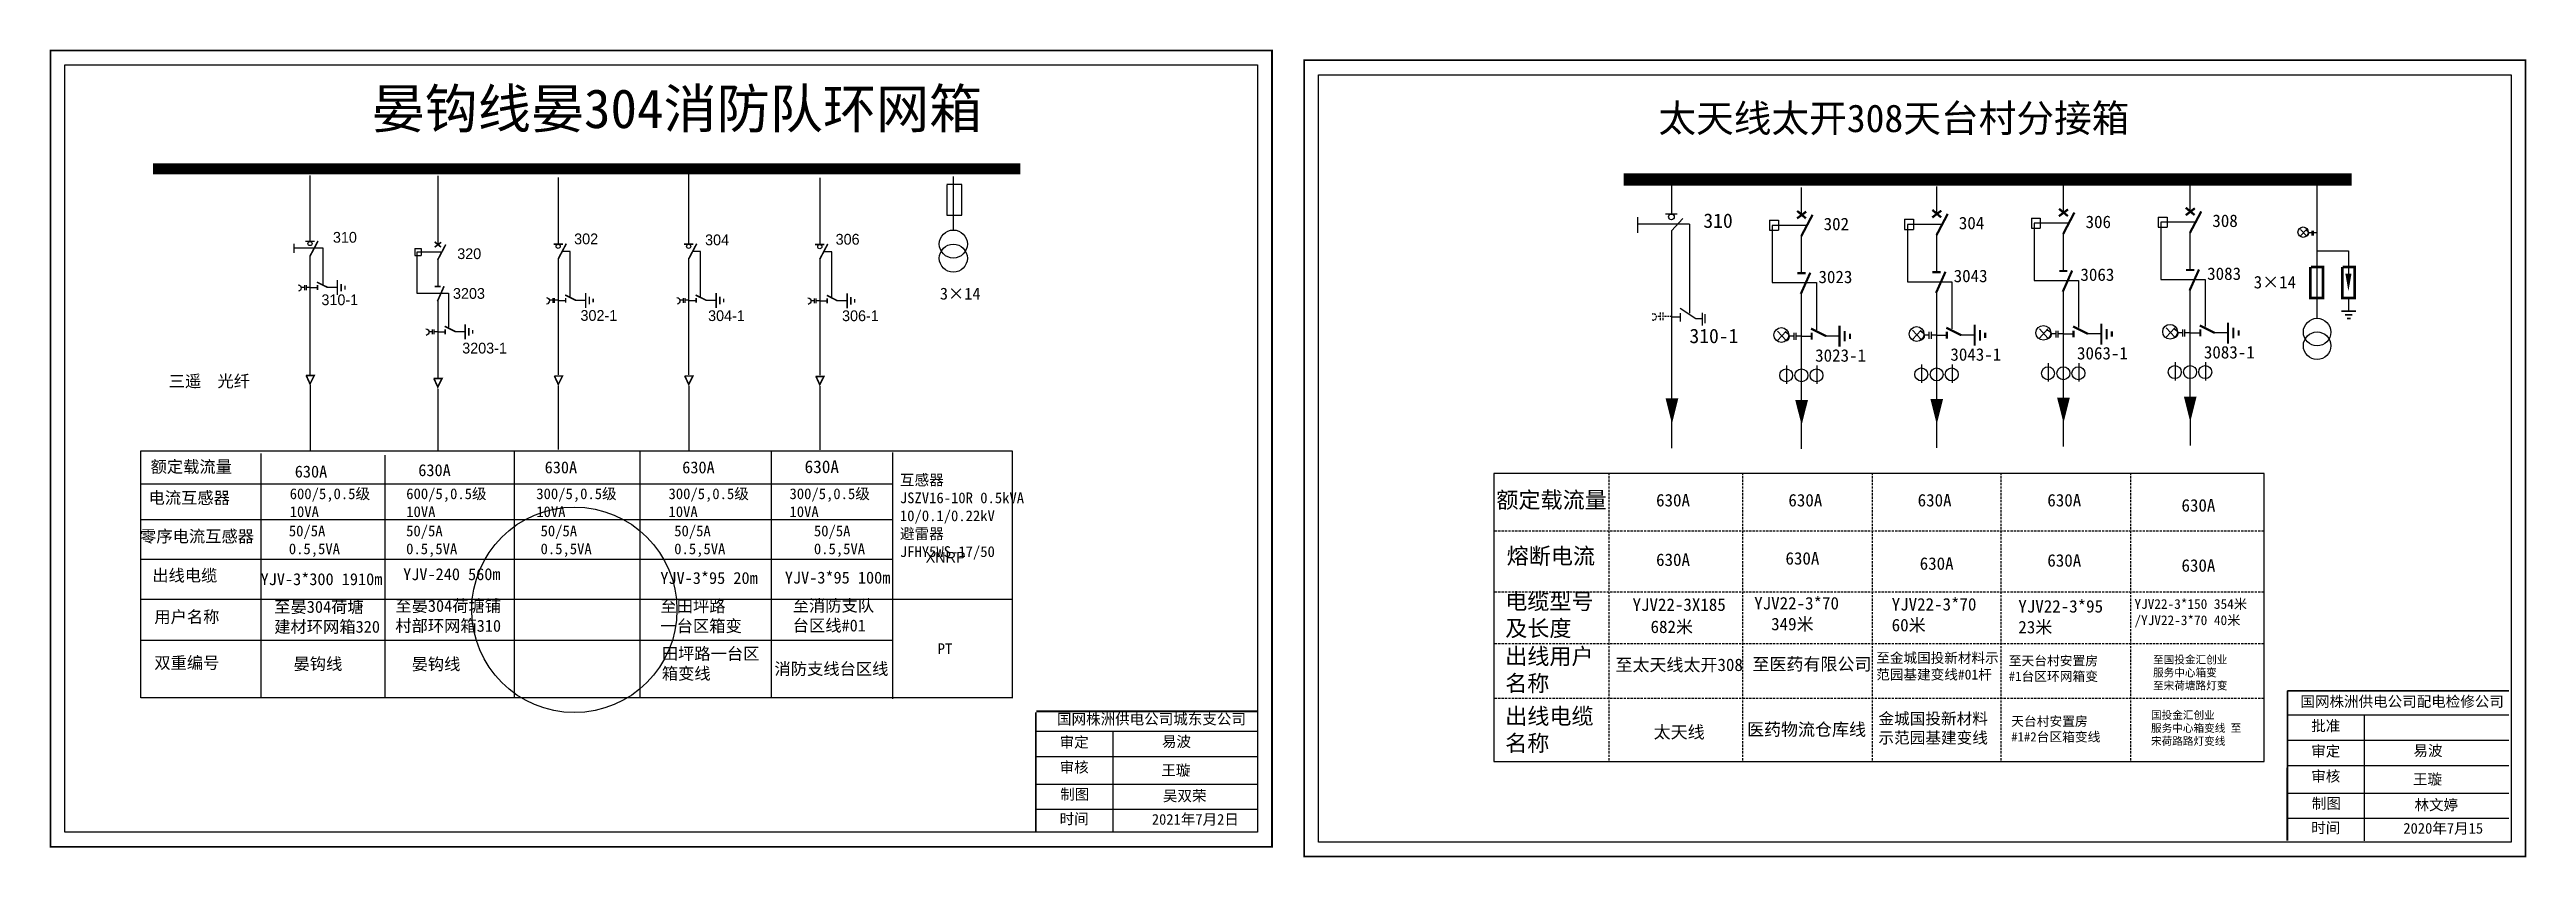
# Model space of a CAD drawing. Extents: x 930 to 1453, y -155 to 115.
# Drawn here: x 1197 to 1451.4, y 32.1 to 115 of the extents above; entities that cross this region are included whole.
import ezdxf

# ---------------------------------------------------------------- set-up
doc = ezdxf.new("R2010")
doc.units = 0
doc.header["$LTSCALE"] = 0.774411
for name, pattern in [('ACAD_ISO02W100', [15, 12, -3]), ('CENTER', [50.8, 31.75, -6.35, 6.35, -6.35]), ('DASHED', [0.45, 0.3, -0.15]), ('HIDDEN', [0.375, 0.25, -0.125])]:
    doc.linetypes.add(name, pattern=pattern)
doc.layers.get('0').update_dxf_attribs({"linetype": 'CONTINUOUS'})
for name, color, linetype in [('1', 7, 'CONTINUOUS'), ('2', 7, 'CONTINUOUS'), ('F11', 7, 'CONTINUOUS')]:
    doc.layers.add(name, color=color, linetype=linetype)
doc.styles.add('hztxt_txtstyle_0.00_0_0', font='simkai.ttf')
doc.styles.add('hztxt_txtstyle_1.80_0_0', font='', dxfattribs={"height": 1.8, "bigfont": 'hztxt.shx'})
doc.styles.add('hztxt_txtstyle_2.70_0_0', font='simkai.ttf', dxfattribs={"height": 2.7})
doc.styles.get("Standard").update_dxf_attribs({"font": '', "height": 2.5})
doc.styles.add('STYLE1', font='', dxfattribs={"height": 2.6})
doc.styles.add('字体', font='simkai_0.ttf', dxfattribs={"height": 2.5})
doc.styles.get('hztxt_txtstyle_1.80_0_0').set_extended_font_data('hztxt')
doc.styles.get('Standard').set_extended_font_data('SimSun')
doc.styles.get('STYLE1').set_extended_font_data('SimSun')

msp = doc.modelspace()

# ---------------------------------------------------------------- texts
at = {"linetype": 'Continuous', "style": 'STYLE1'}
msp.add_text('太天线太开308天台村分接箱 ', height=2.8391, dxfattribs=at).set_placement((1362.27, 106.57))
for s, p in [('302', (1379.25, 96.5)), ('304', (1393.14, 96.6)), ('306', (1406.16, 96.72)), ('308', (1419.18, 96.83)), ('3023', (1378.72, 91.07)), ('3043', (1392.61, 91.17)), ('3063', (1405.63, 91.3)), ('3083', (1418.65, 91.4)), ('3×14', (1423.43, 90.53)), ('3023-1', (1378.38, 83.01)), ('3043-1', (1392.27, 83.11)), ('3063-1', (1405.28, 83.24)), ('3083-1', (1418.31, 83.34)), ('630A', (1362.04, 68.16)), ('630A', (1375.63, 68.16)), ('630A', (1375.63, 68.16)), ('630A', (1388.91, 68.16)), ('630A', (1402.23, 68.16)), ('630A', (1416.01, 67.63)), ('630A', (1362.04, 62.05)), ('630A', (1375.33, 62.19)), ('630A', (1389.12, 61.66)), ('630A', (1402.23, 61.98)), ('630A', (1416.01, 61.46)), ('YJV22-3X185', (1359.62, 57.44)), ('682米', (1361.47, 55.17)), ('至太天线太开308', (1357.87, 51.27)), ('太天线', (1361.79, 44.37))]:
    msp.add_text(s, height=1.28).set_placement(p)
at = {"color": 0, "style": 'hztxt_txtstyle_1.80_0_0'}
for s, p in [('310', (1226.12, 95.22)), ('320', (1238.89, 93.54)), ('302', (1250.9, 95.06)), ('304', (1264.35, 94.96)), ('306', (1277.76, 95.02)), ('310-1', (1224.94, 88.81)), ('3203', (1238.45, 89.46)), ('302-1', (1251.55, 87.2)), ('304-1', (1264.66, 87.18)), ('306-1', (1278.42, 87.17)), ('3203-1', (1239.4, 83.85)), ('XNRP', (1287.01, 62.39))]:
    msp.add_text(s, height=1.103, dxfattribs=at).set_placement(p)
at = {"color": 0, "linetype": 'Continuous', "style": 'hztxt_txtstyle_2.70_0_0'}
msp.add_text('3×14', height=1.226, dxfattribs=at).set_placement((1288.47, 89.38))
at = {"color": 0, "insert": (1230.09, 110.98), "char_height": 4, "width": 72.0073, "attachment_point": 1, "style": '字体'}
msp.add_mtext('{\\fSimSun|b0|i0|c134|p2;晏钩线晏304消防队环网箱}', dxfattribs=at)
at = {"color": 0, "linetype": 'Continuous', "attachment_point": 1}
for s, insert, char_height, width, style in [('{\\fSimSun|b0|i0|c134|p2;三遥  光纤}', (1209.25, 81.63), 1.2257, 19.7594, 'hztxt_txtstyle_2.70_0_0'), ('{\\fSimSun|b0|i0|c134|p2;额定载流量}', (1207.39, 72.85), 1.2257, 19.7594, 'hztxt_txtstyle_2.70_0_0'), ('{\\fSimSun|b0|i0|c134|p2;630A}', (1222.2, 72.35), 1.2257, 19.7594, 'hztxt_txtstyle_2.70_0_0'), ('{\\fSimSun|b0|i0|c134|p2;630A}', (1234.89, 72.49), 1.2257, 19.7594, 'hztxt_txtstyle_2.70_0_0'), ('{\\fSimSun|b0|i0|c134|p2;630A}', (1247.87, 72.78), 1.2257, 19.7594, 'hztxt_txtstyle_2.70_0_0'), ('{\\fSimSun|b0|i0|c134|p2;630A}', (1262, 72.78), 1.2257, 19.7594, 'hztxt_txtstyle_2.70_0_0'), ('{\\fSimSun|b0|i0|c134|p2;630A}', (1274.57, 72.88), 1.2989, 10.4446, 'hztxt_txtstyle_0.00_0_0'), ('\\A1;{\\fSimSun|b0|i0|c134|p2;互感器\\PJSZV16-10R 0.5kVA\\P10/0.1/0.22kV\\P避雷器\\PJFHY5WS-17/50}', (1284.36, 71.43), 1.1031, 20.3406, 'hztxt_txtstyle_2.70_0_0'), ('{\\fSimSun|b0|i0|c134|p2;电流互感器}', (1207.18, 69.66), 1.2257, 19.7594, 'hztxt_txtstyle_2.70_0_0'), ('\\A1;{\\fSimSun|b0|i0|c134|p2;600/5,0.5级\\P10VA}', (1221.68, 70.01), 1.1031, 20.3406, 'hztxt_txtstyle_2.70_0_0'), ('\\A1;{\\fSimSun|b0|i0|c134|p2;600/5,0.5级\\P10VA}', (1233.65, 70.01), 1.1031, 20.3406, 'hztxt_txtstyle_2.70_0_0'), ('\\A1;{\\fSimSun|b0|i0|c134|p2;300/5,0.5级\\P10VA}', (1247.01, 70.01), 1.1031, 20.3406, 'hztxt_txtstyle_2.70_0_0'), ('\\A1;{\\fSimSun|b0|i0|c134|p2;300/5,0.5级\\P10VA}', (1260.59, 70.01), 1.1031, 20.3406, 'hztxt_txtstyle_2.70_0_0'), ('\\A1;{\\fSimSun|b0|i0|c134|p2;300/5,0.5级\\P10VA}', (1273.02, 70.01), 1.1031, 20.3406, 'hztxt_txtstyle_2.70_0_0'), ('{\\fSimSun|b0|i0|c134|p2;50/5A\\P0.5,5VA}', (1221.59, 66.2), 1.1031, 19.7594, 'hztxt_txtstyle_2.70_0_0'), ('{\\fSimSun|b0|i0|c134|p2;50/5A\\P0.5,5VA}', (1233.64, 66.2), 1.1031, 19.7594, 'hztxt_txtstyle_2.70_0_0'), ('{\\fSimSun|b0|i0|c134|p2;50/5A\\P0.5,5VA}', (1247.45, 66.2), 1.1031, 19.7594, 'hztxt_txtstyle_2.70_0_0'), ('{\\fSimSun|b0|i0|c134|p2;50/5A\\P0.5,5VA}', (1261.18, 66.2), 1.1031, 19.7594, 'hztxt_txtstyle_2.70_0_0'), ('{\\fSimSun|b0|i0|c134|p2;50/5A\\P0.5,5VA}', (1275.53, 66.2), 1.1031, 19.7594, 'hztxt_txtstyle_2.70_0_0'), ('{\\fSimSun|b0|i0|c134|p2;零序电流互感器}', (1206.31, 65.71), 1.2257, 19.7594, 'hztxt_txtstyle_2.70_0_0'), ('{\\fSimSun|b0|i0|c134|p2;出线电缆}', (1207.56, 61.69), 1.2257, 19.7594, 'hztxt_txtstyle_2.70_0_0'), ('{\\fSimSun|b0|i0|c134|p2;YJV-3*300 1910m}', (1218.69, 61.31), 1.2257, 19.7594, 'hztxt_txtstyle_2.70_0_0'), ('{\\fSimSun|b0|i0|c134|p2;YJV-240 560m}', (1233.33, 61.82), 1.2257, 19.7594, 'hztxt_txtstyle_2.70_0_0'), ('{\\fSimSun|b0|i0|c134|p2;YJV-3*95 20m}', (1259.75, 61.43), 1.2257, 19.7594, 'hztxt_txtstyle_2.70_0_0'), ('{\\fSimSun|b0|i0|c134|p2;YJV-3*95 100m}', (1272.54, 61.47), 1.2257, 19.7594, 'hztxt_txtstyle_2.70_0_0'), ('{\\fSimSun|b0|i0|c134|p2;至晏304荷塘\\P建材环网箱320}', (1220.09, 58.47), 1.2257, 19.7594, 'hztxt_txtstyle_2.70_0_0'), ('{\\fSimSun|b0|i0|c134|p2;至晏304荷塘铺村部环网箱310}', (1232.53, 58.57), 1.2257, 11.8423, 'hztxt_txtstyle_2.70_0_0'), ('{\\fSimSun|b0|i0|c134|p2;至田坪路\\P一台区箱变}', (1259.76, 58.55), 1.2257, 19.7594, 'hztxt_txtstyle_2.70_0_0'), ('{\\fSimSun|b0|i0|c134|p2;至消防支队\\P台区线#01}', (1273.35, 58.6), 1.2257, 19.7594, 'hztxt_txtstyle_2.70_0_0'), ('{\\fSimSun|b0|i0|c134|p2;YJV22-3*70\\P60米}', (1386.24, 58.76), 1.28, 8.2119, 'STYLE1'), ('{\\fSimSun|b0|i0|c134|p2;YJV22-3*95 23米}', (1399.25, 58.55), 1.28, 8.2119, 'STYLE1'), ('YJV22-3*150 354米/YJV22-3*70 40米', (1411.18, 58.65), 1, 15.2702, 'STYLE1'), ('{\\fSimSun|b0|i0|c134|p2;用户名称}', (1207.77, 57.44), 1.2257, 19.7594, 'hztxt_txtstyle_2.70_0_0'), ('{\\fSimSun|b0|i0|c134|p2;田坪路一台区\\P箱变线}', (1259.9, 53.67), 1.2257, 19.7594, 'hztxt_txtstyle_2.70_0_0'), ('{\\fSimSun|b0|i0|c134|p2;PT}', (1288.24, 54.11), 1.1074, 8.6158, 'hztxt_txtstyle_0.00_0_0'), ('{\\fSimSun|b0|i0|c134|p2;双重编号}', (1207.77, 52.73), 1.2257, 19.7594, 'hztxt_txtstyle_2.70_0_0'), ('{\\fSimSun|b0|i0|c134|p2;晏钩线}', (1222.07, 52.62), 1.2257, 19.7594, 'hztxt_txtstyle_2.70_0_0'), ('{\\fSimSun|b0|i0|c134|p2;晏钩线}', (1234.2, 52.6), 1.2257, 19.7594, 'hztxt_txtstyle_2.70_0_0'), ('{\\fSimSun|b0|i0|c134|p2;消防支线台区线}', (1271.48, 52.11), 1.2257, 19.7594, 'hztxt_txtstyle_2.70_0_0'), ('国网株洲供电公司城东支公司', (1300.5, 46.89), 1.0944, 29.9201, '字体'), ('\\f\uffbfﾬￌﾣﾤ_GB2312|b0|i0|c134|p49;审定', (1300.77, 44.52), 1.0944, 8.5588, '字体'), ('易波', (1311.28, 44.58), 1.094, 8.5588, '字体'), ('\\f\uffbfﾬￌﾣﾤ_GB2312|b0|i0|c134|p49;审核', (1300.77, 41.95), 1.0944, 8.5588, '字体'), ('王璇', (1311.22, 41.64), 1.094, 8.5588, '字体'), ('\\f\uffbfﾬￌﾣﾤ_GB2312|b0|i0|c134|p49;制图', (1300.83, 39.17), 1.0944, 8.5588, '字体'), ('吴双荣', (1311.38, 39.01), 1.094, 8.5588, '字体'), ('\\f\uffbfﾬￌﾣﾤ_GB2312|b0|i0|c134|p49;时间', (1300.77, 36.65), 1.0944, 8.5588, '字体'), ('2021{\\fSimSun|b0|i0|c134|p2;年}7{\\fSimSun|b0|i0|c134|p2;月2日}', (1310.24, 36.6), 1.0944, 14.1784, '字体')]:
    msp.add_mtext(s, dxfattribs=dict(at, insert=insert, char_height=char_height, width=width, style=style))
at = {"linetype": 'DASHED', "char_height": 1.664, "attachment_point": 1, "style": 'STYLE1'}
for s, insert, width in [('{\\f\uffbfﾬￌﾣﾤ_GB2312|b0|i0|c134|p49;额定载流量}', (1345.63, 69.66), 18.3914), ('{\\f\uffbfﾬￌﾣﾤ_GB2312|b0|i0|c134|p49;熔断电流}', (1346.69, 63.91), 18.3914), ('{\\f\uffbfﾬￌﾣﾤ_GB2312|b0|i0|c134|p49;电缆型号及长度}', (1346.54, 59.26), 9.2794), ('{\\f\uffbfﾬￌﾣﾤ_GB2312|b0|i0|c134|p49;出线用户名称}', (1346.54, 53.62), 9.2794), ('{\\f\uffbfﾬￌﾣﾤ_GB2312|b0|i0|c134|p49;出线电缆名称}', (1346.54, 47.48), 9.2794)]:
    msp.add_mtext(s, dxfattribs=dict(at, insert=insert, width=width))
at = {"linetype": 'Continuous', "insert": (1372.12, 58.87), "char_height": 1.28, "width": 8.2119, "attachment_point": 1, "style": 'STYLE1'}
msp.add_mtext('{\\fSimSun|b0|i0|c134|p2;YJV22-3*70\\P  349米}', dxfattribs=at)
at = {"char_height": 1.28, "width": 12.9245, "attachment_point": 1}
for s, insert in [('{\\fSimSun|b0|i0|c134|p2;至医药有限公司}', (1371.94, 52.62)), ('医药物流仓库线', (1371.38, 45.92))]:
    msp.add_mtext(s, dxfattribs=dict(at, insert=insert))
at = {"color": 0, "attachment_point": 1}
for s, insert, char_height, width in [('至金城国投新材料示范园基建变线#01杆', (1384.66, 53.13), 1.024, 13.4534), ('{\\fSimSun|b0|i0|c134|p2;金城国投新材料\\P示范园基建变线}', (1384.88, 46.98), 1.1776, 15.8762)]:
    msp.add_mtext(s, dxfattribs=dict(at, insert=insert, char_height=char_height, width=width))
at = {"color": 7, "linetype": 'Continuous', "attachment_point": 1, "style": '字体'}
for s, insert, char_height, width in [('{\\fSimSun|b0|i0|c134|p2;至天台村安置房#1台区环网箱变}', (1398.27, 52.81), 0.96, 9.4864), ('{\\fSimSun|b0|i0|c134|p2;至国投金汇创业\\P服务中心箱变\\P至宋荷塘路灯变}', (1413.09, 52.84), 0.8, 9.4864), ('国网株洲供电公司配电检修公司', (1428.23, 48.69), 1.0944, 29.9201), ('{\\fSimSun|b0|i0|c134|p2;天台村安置房#1#2台区箱变线}', (1398.52, 46.6), 0.96, 9.4864), ('{\\fSimSun|b0|i0|c134|p2;国投金汇创业\\P服务中心箱变线 至宋荷路路灯变线}', (1412.88, 47.15), 0.8, 9.4864), ('{\\fKaiTi_GB2312|b0|i0|c134|p49;批准}', (1429.34, 46.2), 1.0944, 8.5588), ('\\f\uffbfﾬￌﾣﾤ_GB2312|b0|i0|c134|p49;审定', (1429.34, 43.6), 1.0944, 8.5588), ('易波', (1439.84, 43.65), 1.094, 8.5588), ('\\f\uffbfﾬￌﾣﾤ_GB2312|b0|i0|c134|p49;审核', (1429.34, 41.02), 1.0944, 8.5588), ('王璇', (1439.79, 40.72), 1.094, 8.5588), ('\\f\uffbfﾬￌﾣﾤ_GB2312|b0|i0|c134|p49;制图', (1429.4, 38.24), 1.0944, 8.5588), ('林文婷', (1439.95, 38.08), 1.094, 8.5588), ('\\f\uffbfﾬￌﾣﾤ_GB2312|b0|i0|c134|p49;时间', (1429.34, 35.73), 1.0944, 8.5588), ('2020{\\fSimSun|b0|i0|c134|p2;年}7{\\fSimSun|b0|i0|c134|p2;月15}', (1438.8, 35.68), 1.0944, 8.5588)]:
    msp.add_mtext(s, dxfattribs=dict(at, insert=insert, char_height=char_height, width=width))
at = {"layer": 'F11', "lineweight": -3, "char_height": 1.4771, "width": 12.4427, "attachment_point": 1}
for s, insert in [('\\pl2.30793;310', (1364.59, 98.22)), ('\\pl2.30793;310-1', (1363.16, 86.39))]:
    msp.add_mtext(s, dxfattribs=dict(at, insert=insert))

# ---------------------------------------------------------------- blocks, each defined once
blk = doc.blocks.new('JD')
for points in [[(-2, 0.2), (-2, -0.2), (2, 0.2), (2, -0.2)], [(1, -1.2), (1, -0.8), (-1, -1.2), (-1, -0.8)], [(-0.5, -1.8), (-0.5, -2.2), (0.5, -1.8), (0.5, -2.2)]]:
    blk.add_trace(points)

# ---------------------------------------------------------------- linework, layer by layer
at = {"color": 0}
for p, q in [((1223.76, 102.13), (1223.76, 95.38)), ((1236.88, 102.09), (1236.88, 95.01)), ((1249.26, 101.92), (1249.26, 95.1)), ((1262.66, 102.63), (1262.66, 95.1)), ((1276.13, 101.88), (1276.13, 95.06)), ((1289.82, 102), (1289.82, 96.46)), ((1234.53, 94.62), (1235.19, 94.62)), ((1234.53, 94.62), (1234.53, 93.89)), ((1235.19, 94.62), (1235.19, 93.89)), ((1223.76, 93.88), (1223.76, 81.61)), ((1234.53, 93.89), (1235.19, 93.89)), ((1236.88, 93.5), (1236.88, 90.77)), ((1249.26, 93.59), (1249.26, 81.67)), ((1262.66, 93.59), (1262.66, 81.67)), ((1276.13, 93.56), (1276.13, 81.64)), ((1223.76, 90.62), (1224.53, 90.62)), ((1225.52, 90.64), (1226.56, 90.64)), ((1236.88, 89.4), (1236.88, 81.33)), ((1249.26, 89.3), (1250.03, 89.3)), ((1251.02, 89.32), (1252.06, 89.32)), ((1262.66, 89.3), (1263.42, 89.3)), ((1264.42, 89.32), (1265.46, 89.32)), ((1276.13, 89.26), (1276.89, 89.26)), ((1277.89, 89.29), (1278.93, 89.29)), ((1236.88, 86.09), (1237.65, 86.09)), ((1238.64, 86.11), (1239.68, 86.11))]:
    msp.add_line(p, q, dxfattribs=at)
for p, q in [((1376.96, 100.88), (1376.96, 98.05)), ((1390.85, 100.98), (1390.85, 98.15)), ((1403.86, 101.11), (1403.86, 98.28)), ((1416.88, 101.22), (1416.88, 98.39)), ((1429.92, 101.06), (1429.92, 87.4)), ((1373.68, 97.52), (1374.6, 97.52)), ((1373.68, 97.52), (1373.68, 96.49)), ((1373.97, 96.98), (1373.97, 91.12)), ((1377.42, 96.98), (1373.97, 96.98)), ((1374.6, 97.52), (1374.6, 96.49)), ((1387.57, 97.62), (1388.49, 97.62)), ((1387.57, 97.62), (1387.57, 96.59)), ((1387.86, 97.08), (1387.86, 91.22)), ((1391.31, 97.08), (1387.86, 97.08)), ((1388.49, 97.62), (1388.49, 96.59)), ((1400.59, 97.74), (1401.51, 97.74)), ((1400.59, 97.74), (1400.59, 96.72)), ((1400.59, 96.72), (1401.51, 96.72)), ((1400.88, 97.21), (1400.88, 91.35)), ((1404.32, 97.21), (1400.88, 97.21)), ((1401.51, 97.74), (1401.51, 96.72)), ((1413.61, 97.85), (1414.53, 97.85)), ((1413.61, 97.85), (1413.61, 96.83)), ((1413.61, 96.83), (1414.53, 96.83)), ((1413.9, 97.32), (1413.9, 91.46)), ((1417.35, 97.32), (1413.9, 97.32)), ((1414.53, 97.85), (1414.53, 96.83)), ((1373.68, 96.49), (1374.6, 96.49)), ((1376.96, 95.96), (1376.96, 92.15)), ((1387.57, 96.59), (1388.49, 96.59)), ((1390.85, 96.06), (1390.85, 92.25)), ((1403.86, 96.18), (1403.86, 92.38)), ((1416.88, 96.29), (1416.88, 92.49)), ((1429.9, 94.37), (1433.16, 94.37)), ((1433.16, 94.37), (1433.16, 91.99)), ((1373.97, 91.12), (1378.52, 91.12)), ((1376.96, 90.24), (1376.96, 79)), ((1378.52, 91.12), (1378.52, 86.29)), ((1387.86, 91.22), (1392.41, 91.22)), ((1390.85, 90.34), (1390.85, 79.1)), ((1392.41, 91.22), (1392.41, 86.39)), ((1400.88, 91.35), (1405.42, 91.35)), ((1403.86, 90.47), (1403.86, 79.23)), ((1405.42, 91.35), (1405.42, 86.52)), ((1413.9, 91.46), (1418.45, 91.46)), ((1416.88, 90.58), (1416.88, 79.34)), ((1418.45, 91.46), (1418.45, 86.62)), ((1433.16, 89.48), (1433.16, 88.25)), ((1376.96, 85.63), (1378.02, 85.63)), ((1379.41, 85.66), (1380.86, 85.66)), ((1390.85, 85.73), (1391.91, 85.73)), ((1393.3, 85.76), (1394.74, 85.76)), ((1403.86, 85.86), (1404.93, 85.86)), ((1406.31, 85.89), (1407.76, 85.89)), ((1416.88, 85.96), (1417.95, 85.96)), ((1419.34, 85.99), (1420.78, 85.99)), ((1375.43, 82.63), (1375.43, 80.75)), ((1378.55, 82.63), (1378.55, 80.75)), ((1389.32, 82.73), (1389.32, 80.85)), ((1392.44, 82.73), (1392.44, 80.85)), ((1402.33, 82.85), (1402.33, 80.98)), ((1405.46, 82.85), (1405.46, 80.98)), ((1415.36, 82.96), (1415.36, 81.09)), ((1418.48, 82.96), (1418.48, 81.09)), ((1376.96, 77.49), (1376.96, 74.07)), ((1390.85, 77.59), (1390.85, 74.17)), ((1403.87, 77.72), (1403.87, 74.3)), ((1416.89, 77.83), (1416.89, 74.41))]:
    msp.add_line(p, q)
at = {"color": 0, "linetype": 'ACAD_ISO02W100'}
for p, q in [((1237.21, 94.24), (1234.74, 94.24)), ((1234.74, 94.24), (1234.74, 90.03)), ((1234.74, 90.03), (1238, 90.03)), ((1238, 90.03), (1238, 86.56))]:
    msp.add_line(p, q, dxfattribs=at)
at = {"linetype": 'Continuous'}
for p, q in [((1428.84, 96.59), (1428.22, 95.92)), ((1428.22, 96.59), (1428.84, 95.92)), ((1374.51, 86.15), (1375.39, 85.2)), ((1375.39, 86.15), (1374.51, 85.2)), ((1388.39, 86.25), (1389.28, 85.3)), ((1389.28, 86.25), (1388.39, 85.3)), ((1401.41, 86.38), (1402.29, 85.43)), ((1402.29, 86.38), (1401.41, 85.43)), ((1414.43, 86.49), (1415.32, 85.54)), ((1415.32, 86.49), (1414.43, 85.54)), ((1345.36, 71.55), (1345.36, 42)), ((1363.89, 71.55), (1345.36, 71.55)), ((1424.51, 71.55), (1363.89, 71.55)), ((1424.52, 42), (1424.51, 71.55)), ((1345.36, 42), (1424.52, 42))]:
    msp.add_line(p, q, dxfattribs=at)
at = {"color": 0, "linetype": 'CENTER'}
for p, q in [((1223.77, 80.62), (1223.77, 73.84)), ((1236.89, 80.24), (1236.89, 73.88)), ((1249.27, 80.54), (1249.27, 73.99)), ((1262.67, 80.54), (1262.67, 73.91)), ((1276.13, 80.51), (1276.13, 73.95))]:
    msp.add_line(p, q, dxfattribs=at)
at = {"color": 0, "linetype": 'Continuous'}
for p, q in [((1206.39, 48.51), (1206.39, 73.86)), ((1206.39, 73.86), (1295.92, 73.86)), ((1244.74, 73.81), (1244.74, 48.51)), ((1257.66, 73.81), (1257.66, 48.51)), ((1271.14, 73.79), (1271.14, 48.5)), ((1295.89, 73.84), (1295.89, 48.49)), ((1218.73, 73.58), (1218.73, 48.51)), ((1231.46, 73.41), (1231.46, 48.53)), ((1283.59, 73.7), (1283.59, 48.41)), ((1206.39, 70.47), (1283.59, 70.47)), ((1206.39, 66.83), (1283.59, 66.83)), ((1206.39, 62.76), (1283.59, 62.76)), ((1206.39, 58.64), (1295.89, 58.64)), ((1206.39, 54.45), (1283.59, 54.45)), ((1295.89, 48.51), (1206.39, 48.51)), ((1298.33, 45.09), (1321.08, 45.09)), ((1306.23, 45.1), (1306.23, 34.75)), ((1298.33, 42.5), (1321.08, 42.5)), ((1298.33, 39.67), (1321.08, 39.67)), ((1298.33, 37.08), (1321.08, 37.08))]:
    msp.add_line(p, q, dxfattribs=at)
at = {"linetype": 'DASHED'}
for p, q in [((1357.2, 71.61), (1357.2, 42)), ((1370.9, 71.61), (1370.9, 42)), ((1384.22, 71.61), (1384.22, 42)), ((1397.44, 71.61), (1397.44, 42)), ((1410.76, 71.61), (1410.76, 42)), ((1345.47, 65.64), (1424.51, 65.64)), ((1345.47, 59.41), (1424.51, 59.41))]:
    msp.add_line(p, q, dxfattribs=at)
at = {"color": 0, "linetype": 'DASHED'}
for p, q in [((1345.47, 54.08), (1424.52, 54.08)), ((1345.47, 48.49), (1424.52, 48.49))]:
    msp.add_line(p, q, dxfattribs=at)
at = {"color": 7, "linetype": 'Continuous'}
for p, q in [((1426.9, 46.77), (1449.65, 46.77)), ((1434.79, 46.77), (1434.79, 33.83)), ((1426.9, 44.17), (1449.65, 44.17)), ((1426.9, 41.58), (1449.65, 41.58)), ((1426.9, 38.75), (1449.65, 38.75)), ((1426.9, 36.16), (1449.65, 36.16))]:
    msp.add_line(p, q, dxfattribs=at)
at = {"color": 0, "linetype": 'Continuous', "const_width": 0.182}
msp.add_lwpolyline([(1197.1, 114.94), (1322.58, 114.94), (1322.58, 33.24), (1197.1, 33.24)], close=True, dxfattribs=at)
at = {"color": 0, "linetype": 'Continuous'}
msp.add_lwpolyline([(1198.58, 113.47), (1321.11, 113.47), (1321.11, 34.72), (1198.58, 34.72)], close=True, dxfattribs=at)
at = {"color": 7, "linetype": 'Continuous', "const_width": 0.182}
msp.add_lwpolyline([(1325.88, 113.94), (1451.36, 113.94), (1451.36, 32.24), (1325.88, 32.24)], close=True, dxfattribs=at)
at = {"color": 7, "linetype": 'Continuous'}
msp.add_lwpolyline([(1327.35, 112.46), (1449.88, 112.46), (1449.88, 33.71), (1327.35, 33.71)], close=True, dxfattribs=at)
at = {"color": 0}
for points, const_width in [([(1207.63, 102.8), (1296.72, 102.8)], 1.1), ([(1223.28, 95.36), (1224.25, 95.36)], 0.165), ([(1223.76, 93.83), (1224.59, 95.4)], 0.165), ([(1236.57, 94.76), (1237.24, 95.26)], 0.165), ([(1236.57, 95.31), (1237.22, 94.77)], 0.165), ([(1236.88, 93.46), (1237.71, 95.03)], 0.165), ([(1248.78, 95.08), (1249.75, 95.08)], 0.165), ([(1249.26, 93.55), (1250.09, 95.12)], 0.165), ([(1262.17, 95.08), (1263.15, 95.08)], 0.165), ([(1262.66, 93.55), (1263.49, 95.12)], 0.165), ([(1275.64, 95.04), (1276.61, 95.04)], 0.165), ([(1276.13, 93.52), (1276.95, 95.09)], 0.165), ([(1224.48, 91.17), (1225.59, 90.62)], 0.165), ([(1224.53, 90.87), (1224.53, 90.36)], 0.165), ([(1236.58, 90.72), (1237.2, 90.72)], 0.165), ([(1236.85, 89.2), (1237.54, 90.76)], 0.165), ([(1249.98, 89.85), (1251.09, 89.3)], 0.165), ([(1250.03, 89.55), (1250.03, 89.05)], 0.165), ([(1263.38, 89.85), (1264.49, 89.3)], 0.165), ([(1263.42, 89.55), (1263.42, 89.05)], 0.165), ([(1276.85, 89.82), (1277.95, 89.26)], 0.165), ([(1276.89, 89.52), (1276.89, 89.01)], 0.165), ([(1237.6, 86.64), (1238.71, 86.09)], 0.165), ([(1237.65, 86.34), (1237.65, 85.83)], 0.165), ([(1223.36, 81.59), (1224.2, 81.59), (1223.77, 80.73), (1223.37, 81.6)], 0.165), ([(1248.86, 81.54), (1249.7, 81.54), (1249.27, 80.68), (1248.87, 81.55)], 0.165), ([(1262.25, 81.54), (1263.1, 81.54), (1262.67, 80.68), (1262.26, 81.55)], 0.165), ([(1275.72, 81.5), (1276.56, 81.5), (1276.13, 80.65), (1275.73, 81.52)], 0.165), ([(1236.47, 81.28), (1237.32, 81.28), (1236.89, 80.42), (1236.49, 81.29)], 0.165)]:
    msp.add_lwpolyline(points, dxfattribs=dict(at, const_width=const_width))
for points, const_width in [([(1358.72, 101.71), (1433.51, 101.71)], 1.28), ([(1376.52, 97.71), (1377.46, 98.41)], 0.23), ([(1376.53, 98.48), (1377.43, 97.72)], 0.23), ([(1376.96, 95.9), (1378.11, 98.08)], 0.23), ([(1390.41, 97.81), (1391.34, 98.51)], 0.23), ([(1390.42, 98.58), (1391.32, 97.82)], 0.23), ([(1390.85, 96), (1392, 98.18)], 0.23), ([(1403.42, 97.94), (1404.36, 98.64)], 0.23), ([(1403.43, 98.7), (1404.34, 97.95)], 0.23), ([(1403.86, 96.12), (1405.01, 98.31)], 0.23), ([(1416.45, 98.04), (1417.38, 98.75)], 0.23), ([(1416.45, 98.81), (1417.36, 98.06)], 0.23), ([(1416.88, 96.23), (1418.04, 98.42)], 0.23), ([(1376.54, 92.09), (1377.4, 92.09)], 0.23), ([(1376.91, 89.96), (1377.88, 92.14)], 0.23), ([(1390.43, 92.19), (1391.29, 92.19)], 0.23), ([(1390.8, 90.06), (1391.77, 92.24)], 0.23), ([(1403.45, 92.32), (1404.3, 92.32)], 0.23), ([(1403.82, 90.19), (1404.78, 92.36)], 0.23), ([(1416.47, 92.42), (1417.32, 92.42)], 0.23), ([(1416.84, 90.3), (1417.81, 92.47)], 0.23), ([(1429.26, 92.74), (1429.26, 89.56), (1430.54, 89.56), (1430.54, 92.74), (1429.3, 92.74)], 0.269), ([(1432.53, 92.74), (1432.53, 89.56), (1433.8, 89.56), (1433.8, 92.74), (1432.57, 92.74)], 0.269), ([(1377.96, 86.4), (1379.5, 85.63)], 0.23), ([(1391.85, 86.5), (1393.39, 85.73)], 0.23), ([(1404.87, 86.62), (1406.4, 85.86)], 0.23), ([(1417.89, 86.73), (1419.42, 85.96)], 0.23), ([(1378.02, 85.98), (1378.02, 85.27)], 0.23), ([(1391.91, 86.08), (1391.91, 85.37)], 0.23), ([(1404.93, 86.21), (1404.93, 85.5)], 0.23), ([(1417.95, 86.32), (1417.95, 85.61)], 0.23)]:
    msp.add_lwpolyline(points, dxfattribs=dict(const_width=const_width))
for points in [[(1289.18, 101.14), (1289.18, 98.05), (1290.71, 98.05), (1290.71, 101.18), (1289.18, 101.18)], [(1222.1, 95.11), (1222.1, 94.19)], [(1223.21, 90.63), (1222.86, 90.63)], [(1223.21, 90.86), (1223.21, 90.36)], [(1223.36, 90.86), (1223.36, 90.36)], [(1223.76, 90.63), (1223.36, 90.63)], [(1248.71, 89.31), (1248.36, 89.31)], [(1248.71, 89.54), (1248.71, 89.04)], [(1248.86, 89.54), (1248.86, 89.04)], [(1249.26, 89.31), (1248.86, 89.31)], [(1262.1, 89.31), (1261.76, 89.31)], [(1262.1, 89.54), (1262.1, 89.04)], [(1262.26, 89.54), (1262.26, 89.04)], [(1262.66, 89.31), (1262.26, 89.31)], [(1275.57, 89.27), (1275.22, 89.27)], [(1275.57, 89.5), (1275.57, 89)], [(1275.72, 89.5), (1275.72, 89)], [(1276.12, 89.27), (1275.72, 89.27)], [(1236.33, 86.09), (1235.98, 86.09)], [(1236.33, 86.33), (1236.33, 85.82)], [(1236.48, 86.33), (1236.48, 85.82)], [(1236.88, 86.09), (1236.48, 86.09)]]:
    msp.add_lwpolyline(points, dxfattribs=at)
at = {"color": 0, "linetype": 'ACAD_ISO02W100'}
for points in [[(1225.12, 90.88), (1225.12, 94.65), (1222.1, 94.65)], [(1250.49, 89.55), (1250.49, 94.32), (1249.67, 94.32)], [(1263.89, 89.55), (1263.89, 94.32), (1263.07, 94.32)], [(1277.36, 89.51), (1277.36, 94.28), (1276.53, 94.28)]]:
    msp.add_lwpolyline(points, dxfattribs=at)
for points, format in [([(1433.16, 92.03, 0.627, 0, 0), (1433.16, 90.24, 0, 0, 0)], "xyseb"), ([(1375.28, 86.04, -0.877934), (1375.3, 85.1)], "xyb"), ([(1389.17, 86.13, -0.877934), (1389.19, 85.2)], "xyb"), ([(1402.19, 86.26, -0.877934), (1402.21, 85.33)], "xyb"), ([(1415.21, 86.37, -0.877934), (1415.23, 85.44)], "xyb"), ([(1363.67, 79.24, 1.31, 0, 0), (1363.67, 76.64, 0, 0, 0)], "xyseb"), ([(1376.99, 79.09, 1.31, 0, 0), (1376.99, 76.49, 0, 0, 0)], "xyseb"), ([(1390.87, 79.19, 1.31, 0, 0), (1390.87, 76.59, 0, 0, 0)], "xyseb"), ([(1403.89, 79.32, 1.31, 0, 0), (1403.89, 76.72, 0, 0, 0)], "xyseb"), ([(1416.91, 79.43, 1.31, 0, 0), (1416.91, 76.82, 0, 0, 0)], "xyseb")]:
    msp.add_lwpolyline(points, format=format)
at = {"color": 0}
for points in [[(1222.56, 90.91, -0.877934), (1222.57, 90.24)], [(1248.06, 89.59, -0.877934), (1248.07, 88.92)], [(1261.46, 89.59, -0.877934), (1261.47, 88.92)], [(1274.92, 89.56, -0.877934), (1274.94, 88.89)], [(1235.68, 86.38, -0.877934), (1235.69, 85.71)]]:
    msp.add_lwpolyline(points, format="xyb", dxfattribs=at)
for points in [[(1376.18, 85.64), (1375.7, 85.64)], [(1376.18, 85.96), (1376.18, 85.26)], [(1376.4, 85.96), (1376.4, 85.26)], [(1376.96, 85.64), (1376.4, 85.64)], [(1390.07, 85.74), (1389.59, 85.74)], [(1390.07, 86.06), (1390.07, 85.36)], [(1390.29, 86.06), (1390.29, 85.36)], [(1390.84, 85.74), (1390.29, 85.74)], [(1403.09, 85.87), (1402.6, 85.87)], [(1403.09, 86.19), (1403.09, 85.49)], [(1403.3, 86.19), (1403.3, 85.49)], [(1403.86, 85.87), (1403.3, 85.87)], [(1416.11, 85.98), (1415.62, 85.98)], [(1416.11, 86.3), (1416.11, 85.6)], [(1416.33, 86.3), (1416.33, 85.6)], [(1416.88, 85.98), (1416.33, 85.98)]]:
    msp.add_lwpolyline(points)
at = {"color": 7, "linetype": 'Continuous', "const_width": 0.182}
for points in [[(1426.9, 49.24), (1426.88, 33.87)], [(1426.9, 49.24), (1449.65, 49.24)]]:
    msp.add_lwpolyline(points, dxfattribs=at)
at = {"color": 0, "linetype": 'Continuous', "const_width": 0.182}
for points in [[(1298.33, 47.02), (1298.32, 34.8)], [(1298.37, 47.13), (1321.12, 47.13)]]:
    msp.add_lwpolyline(points, dxfattribs=at)
at = {"linetype": 'Continuous'}
for centre, radius in [((1428.51, 96.3), 0.531), ((1388.8, 85.85), 0.759), ((1401.82, 85.97), 0.759), ((1414.84, 86.08), 0.759), ((1374.91, 85.75), 0.759)]:
    msp.add_circle(centre, radius, dxfattribs=at)
at = {"color": 0}
for centre in [(1223.76, 95.13), (1249.26, 94.85), (1262.66, 94.85), (1276.13, 94.81)]:
    msp.add_circle(centre, 0.212, dxfattribs=at)
for centre, radius in [((1429.94, 86.05), 1.41), ((1429.94, 84.65), 1.41), ((1375.4, 81.61), 0.665), ((1376.97, 81.61), 0.665), ((1378.52, 81.61), 0.665), ((1389.28, 81.71), 0.665), ((1390.86, 81.71), 0.665), ((1392.41, 81.71), 0.665), ((1402.3, 81.83), 0.665), ((1403.88, 81.83), 0.665), ((1405.42, 81.83), 0.665), ((1415.32, 81.94), 0.665), ((1416.9, 81.94), 0.665), ((1418.45, 81.94), 0.665)]:
    msp.add_circle(centre, radius)
at = {"color": 1, "linetype": 'Continuous'}
msp.add_circle((1250.92, 57.55), 10.54, dxfattribs=at)
at = {"layer": '1'}
for points in [[(1428.76, 96.51, -0.877934), (1428.78, 95.86)], [(1428.77, 96.5, -0.877934), (1428.78, 95.85)], [(1375.28, 86.05, -0.877934), (1375.3, 85.11)], [(1389.17, 86.15, -0.877934), (1389.19, 85.21)], [(1402.19, 86.27, -0.877934), (1402.21, 85.34)], [(1415.21, 86.38, -0.877934), (1415.23, 85.45)]]:
    msp.add_lwpolyline(points, format="xyb", dxfattribs=at)
for points in [[(1429.39, 96.23), (1429.06, 96.23)], [(1429.39, 96.45), (1429.39, 95.96)], [(1429.55, 96.45), (1429.55, 95.96)], [(1429.94, 96.23), (1429.55, 96.23)]]:
    msp.add_lwpolyline(points, dxfattribs=at)
at = {"layer": '2', "color": 0}
for centre in [(1289.85, 95.08), (1289.85, 93.63)]:
    msp.add_circle(centre, 1.44, dxfattribs=at)
at = {"layer": 'F11', "lineweight": -3}
for p, q in [((1363.63, 101.24), (1363.63, 98.19)), ((1360.12, 97.85), (1360.12, 96.22)), ((1360.12, 97.14), (1365.48, 97.14)), ((1363.02, 98.17), (1364.2, 98.17)), ((1363.64, 96.44), (1364.79, 97.7)), ((1365.48, 97.13), (1365.48, 87.98)), ((1363.64, 96.44), (1363.64, 74.15)), ((1363.65, 87.61), (1364.46, 87.61)), ((1364.53, 88.5), (1366.12, 87.44)), ((1364.53, 88), (1364.53, 87.12)), ((1366.12, 87.44), (1366.75, 87.44)), ((1366.76, 88.03), (1366.76, 86.74)), ((1367.04, 87.89), (1367.04, 86.98))]:
    msp.add_line(p, q, dxfattribs=at)
at = {"layer": 'F11', "linetype": 'HIDDEN', "lineweight": -3}
for p, q in [((1362.46, 87.63), (1362.06, 87.63)), ((1362.46, 88.06), (1362.46, 87.23)), ((1362.72, 88.06), (1362.72, 87.23)), ((1363.69, 87.63), (1362.77, 87.63))]:
    msp.add_line(p, q, dxfattribs=at)
at = {"layer": 'F11', "lineweight": -3}
msp.add_circle((1363.61, 97.87), 0.294, dxfattribs=at)
at = {"layer": 'F11', "linetype": 'HIDDEN', "lineweight": -3}
msp.add_arc((1361.77, 87.6), 0.315, 242.566, 111.7046, dxfattribs=at)

# ---------------------------------------------------------------- block references
at = {"color": 0, "xscale": 0.3860853559951387, "yscale": 0.3860853559951387, "zscale": 0.3860853559951337, "rotation": 90}
for p in [(1226.58, 90.61), (1252.08, 89.29), (1265.48, 89.29), (1278.94, 89.26), (1239.7, 86.08)]:
    msp.add_blockref('JD', p, dxfattribs=at)
at = {"xscale": 0.5375999999046428, "yscale": 0.5375999999046428, "zscale": 0.5376000000000001, "rotation": 90}
for p in [(1380.88, 85.62), (1394.77, 85.72), (1407.78, 85.84), (1420.8, 85.95)]:
    msp.add_blockref('JD', p, dxfattribs=at)
at = {"xscale": 0.3763199999852986, "yscale": 0.3763199999331732, "zscale": 0.37632}
msp.add_blockref('JD', (1433.19, 88.19), dxfattribs=at)

msp.set_redraw_order([(e.dxf.handle, doc.entitydb.next_handle()) for e in msp.query("TEXT MTEXT ATTDEF DIMENSION ARC_DIMENSION")])  # texts and dimensions are drawn at this point

doc.saveas('drawing.dxf')
